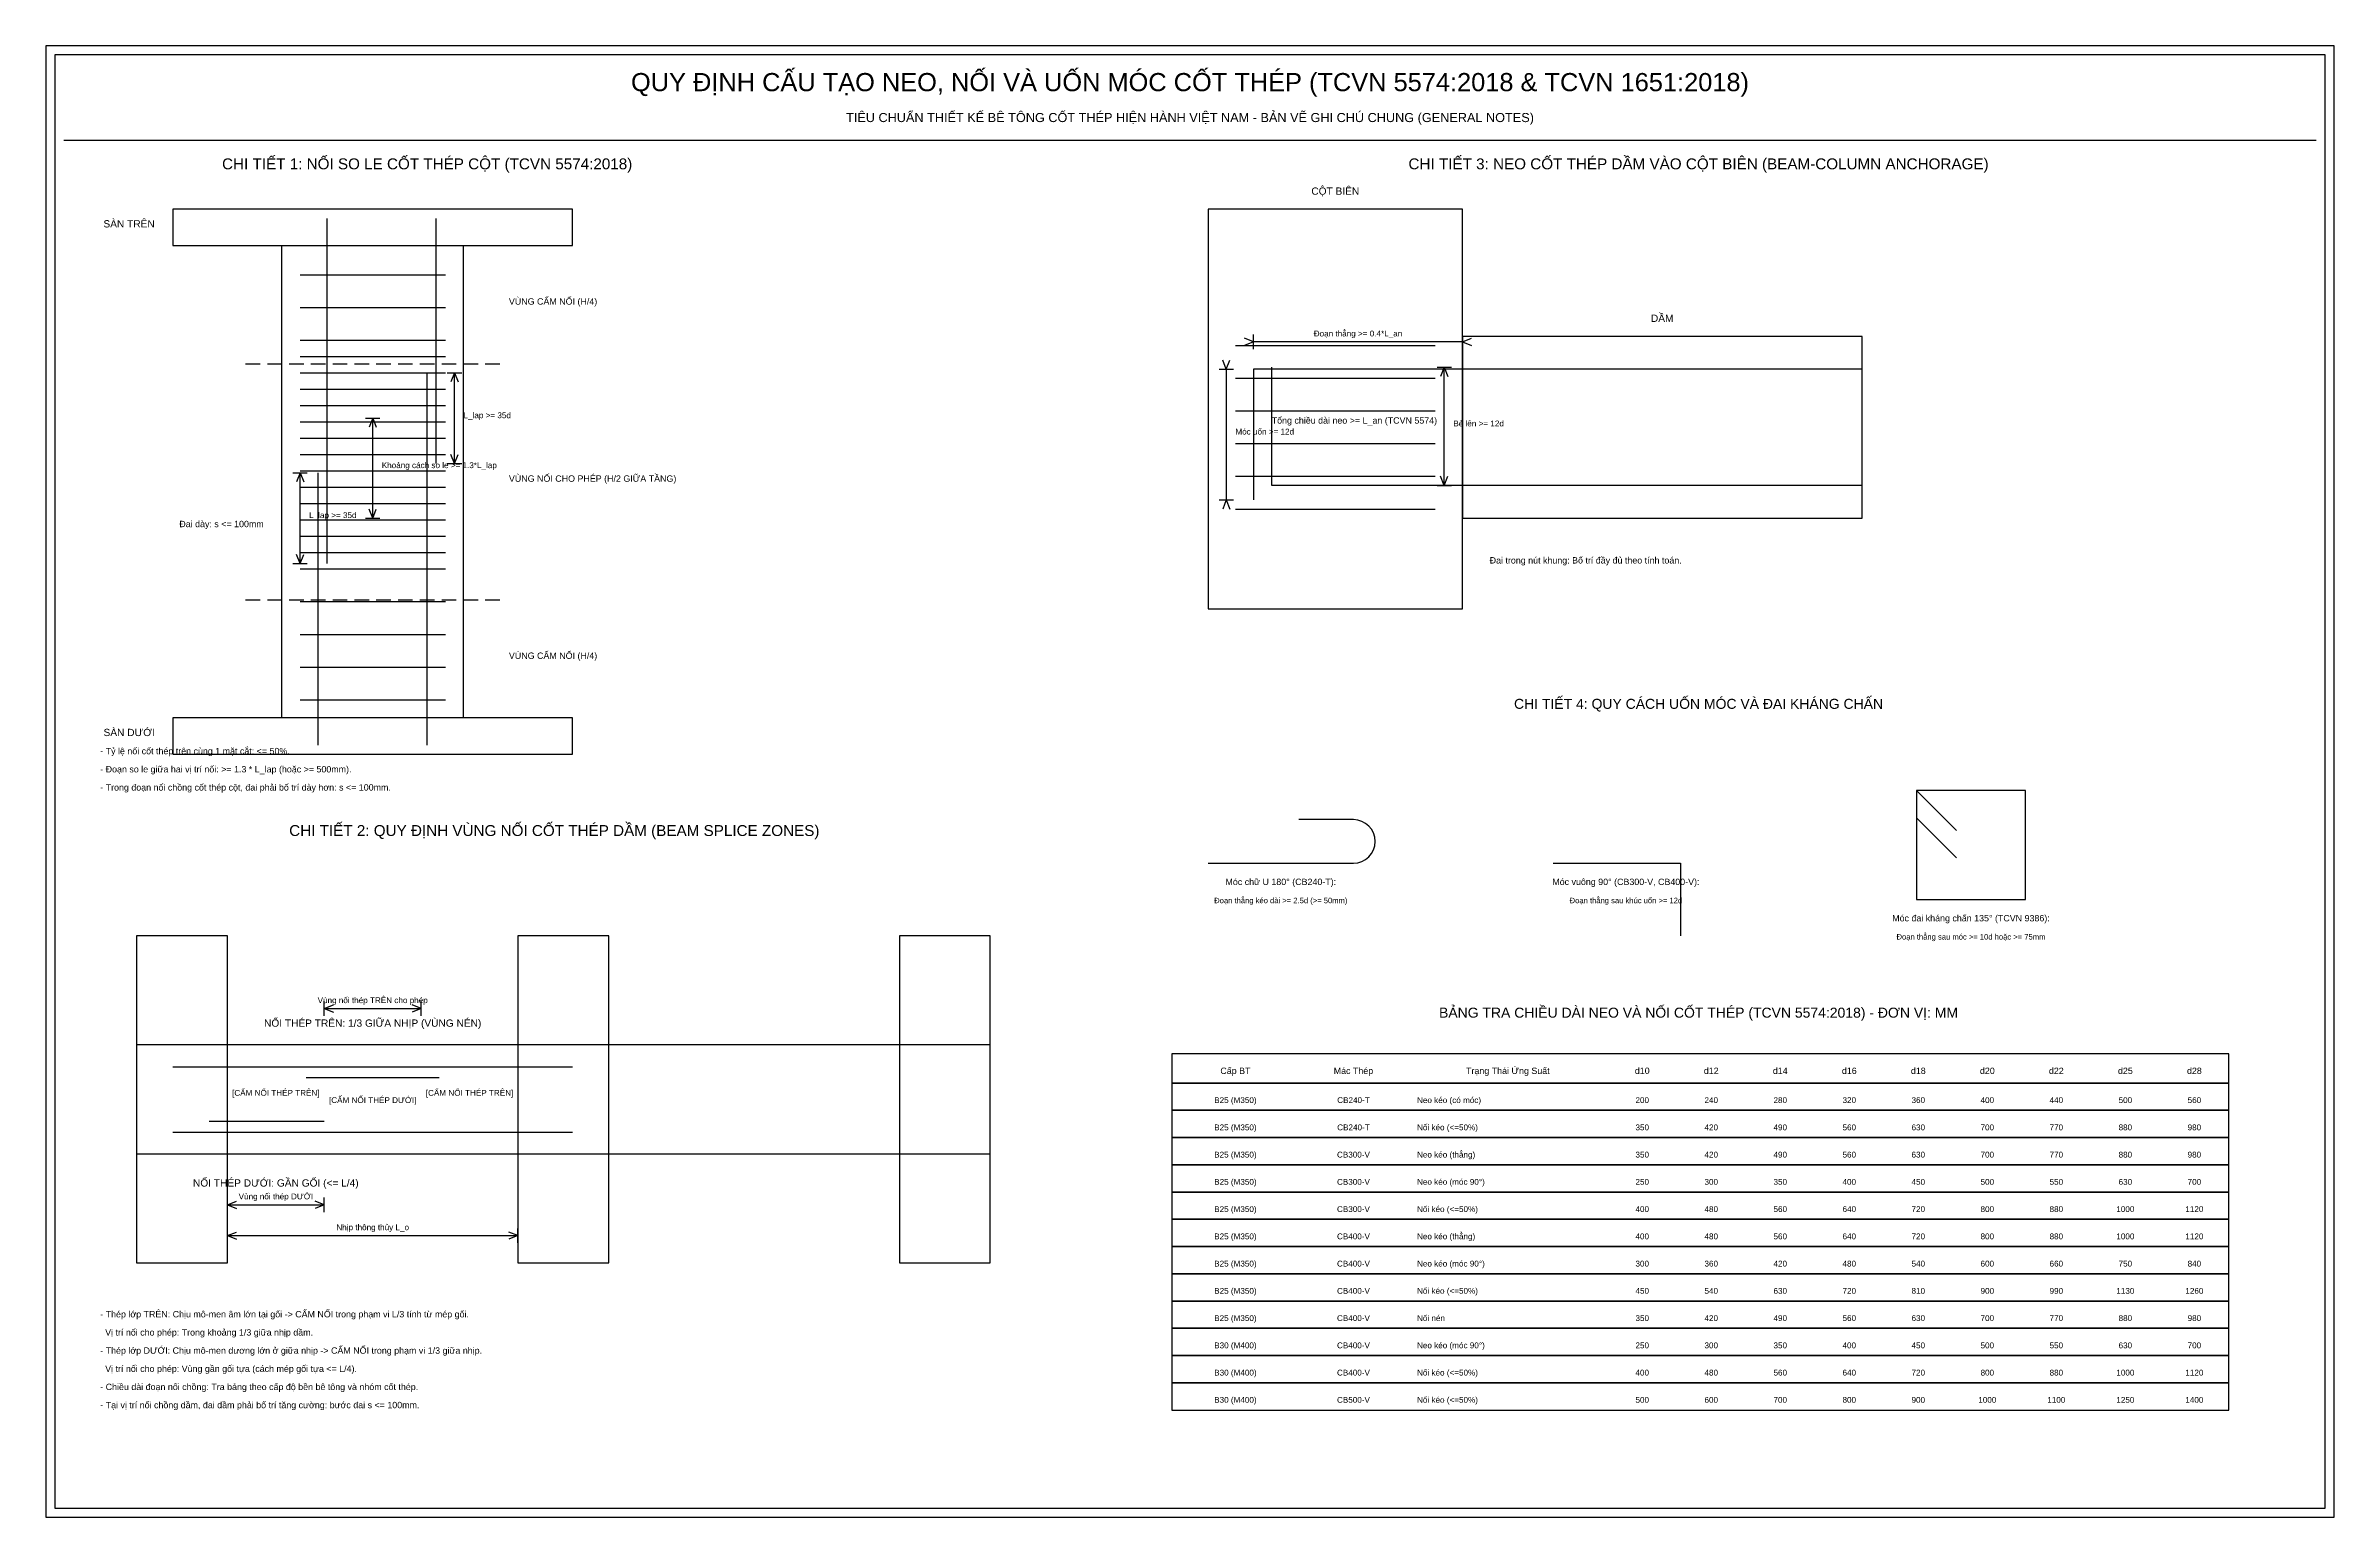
# Model space of a CAD drawing. Extents: x 20 to 1280, y 20 to 830.
import ezdxf
from ezdxf.enums import TextEntityAlignment as Align

# ---------------------------------------------------------------- set-up
doc = ezdxf.new("R2010")
doc.units = 0
doc.header["$MEASUREMENT"] = 0
for name, color, linetype in [('BE_TONG', 7, 'Continuous'), ('DIMENSION', 2, 'Continuous'), ('KHUNG_BAN_VE', 7, 'Continuous'), ('TEXT', 3, 'Continuous'), ('TEXT_TITLE', 2, 'Continuous'), ('THEP_CHU', 7, 'Continuous'), ('THEP_DAI', 7, 'Continuous'), ('VUNG_CAM_NOI', 7, 'Continuous')]:
    doc.layers.add(name, color=color, linetype=linetype)
doc.styles.get("Standard").update_dxf_attribs({"font": 'arial_0.ttf'})

msp = doc.modelspace()

# ---------------------------------------------------------------- linework, layer by layer
at = {"layer": 'BE_TONG'}
for p, q in [((310, 740), (90, 740)), ((90, 740), (90, 720)), ((310, 720), (310, 740)), ((800, 740), (660, 740)), ((660, 740), (660, 520)), ((800, 520), (800, 740)), ((90, 720), (310, 720)), ((150, 460), (150, 720)), ((250, 460), (250, 720)), ((1020, 670), (800, 670)), ((800, 670), (800, 570)), ((1020, 570), (1020, 670)), ((800, 570), (1020, 570)), ((660, 520), (800, 520)), ((310, 460), (90, 460)), ((90, 460), (90, 440)), ((310, 440), (310, 460)), ((90, 440), (310, 440)), ((120, 340), (70, 340)), ((70, 340), (70, 160)), ((120, 160), (120, 340)), ((330, 340), (280, 340)), ((280, 340), (280, 160)), ((330, 160), (330, 340)), ((540, 340), (490, 340)), ((490, 340), (490, 160)), ((540, 160), (540, 340)), ((540, 280), (70, 280)), ((70, 280), (70, 220)), ((540, 220), (540, 280)), ((70, 220), (540, 220)), ((70, 160), (120, 160)), ((280, 160), (330, 160)), ((490, 160), (540, 160))]:
    msp.add_line(p, q, dxfattribs=at)
at = {"layer": 'DIMENSION'}
for p, q in [((685, 667), (680, 669)), ((685, 663), (685, 671)), ((800, 663), (800, 671)), ((800, 667), (805, 669)), ((670, 652), (668, 657)), ((670, 652), (672, 657)), ((685, 667), (680, 665)), ((800, 667), (685, 667)), ((800, 667), (805, 665)), ((241, 650), (249, 650)), ((245, 650), (243, 645)), ((245, 600), (245, 650)), ((245, 650), (247, 645)), ((666, 652), (674, 652)), ((670, 652), (670, 580)), ((786, 653), (794, 653)), ((790, 653), (788, 648)), ((790, 588), (790, 653)), ((790, 653), (792, 648)), ((196, 625), (204, 625)), ((200, 625), (198, 620)), ((200, 570), (200, 625)), ((200, 625), (202, 620)), ((245, 600), (243, 605)), ((245, 600), (247, 605)), ((156, 595), (164, 595)), ((160, 595), (158, 590)), ((160, 545), (160, 595)), ((160, 595), (162, 590)), ((241, 600), (249, 600)), ((790, 588), (788, 593)), ((790, 588), (792, 593)), ((666, 580), (674, 580)), ((670, 580), (668, 575)), ((670, 580), (672, 575)), ((786, 588), (794, 588)), ((196, 570), (204, 570)), ((200, 570), (198, 575)), ((200, 570), (202, 575)), ((156, 545), (164, 545)), ((160, 545), (158, 550)), ((160, 545), (162, 550)), ((173.3333, 296), (173.3333, 304)), ((226.6667, 296), (226.6667, 304)), ((173.3333, 300), (178.3333, 302)), ((173.3333, 300), (226.6667, 300)), ((173.3333, 300), (178.3333, 298)), ((226.6667, 300), (221.6667, 302)), ((226.6667, 300), (221.6667, 298)), ((1222, 275), (640, 275)), ((640, 275), (640, 259)), ((1222, 259), (1222, 275)), ((640, 259), (1222, 259)), ((120, 188), (120, 196)), ((120, 192), (125, 194)), ((120, 192), (173.3333, 192)), ((120, 192), (125, 190)), ((173.3333, 192), (168.3333, 194)), ((173.3333, 192), (168.3333, 190)), ((173.3333, 188), (173.3333, 196)), ((120, 171), (120, 179)), ((120, 175), (125, 177)), ((280, 175), (275, 177)), ((280, 171), (280, 179)), ((120, 175), (280, 175)), ((120, 175), (125, 173)), ((280, 175), (275, 173))]:
    msp.add_line(p, q, dxfattribs=at)
at = {"layer": 'KHUNG_BAN_VE'}
for p, q in [((1280, 830), (20, 830)), ((20, 830), (20, 20)), ((1275, 825), (25, 825)), ((25, 825), (25, 25)), ((1275, 25), (1275, 825)), ((1280, 20), (1280, 830)), ((30, 778), (1270, 778)), ((1222, 259), (640, 259)), ((640, 259), (640, 244)), ((1222, 244), (1222, 259)), ((640, 244), (1222, 244)), ((1222, 244), (640, 244)), ((640, 244), (640, 229)), ((1222, 229), (1222, 244)), ((640, 229), (1222, 229)), ((1222, 229), (640, 229)), ((640, 229), (640, 214)), ((1222, 214), (1222, 229)), ((640, 214), (1222, 214)), ((1222, 214), (640, 214)), ((640, 214), (640, 199)), ((1222, 199), (1222, 214)), ((640, 199), (1222, 199)), ((1222, 199), (640, 199)), ((640, 199), (640, 184)), ((1222, 184), (1222, 199)), ((640, 184), (1222, 184)), ((1222, 184), (640, 184)), ((640, 184), (640, 169)), ((1222, 169), (1222, 184)), ((640, 169), (1222, 169)), ((1222, 169), (640, 169)), ((640, 169), (640, 154)), ((1222, 154), (1222, 169)), ((640, 154), (1222, 154)), ((1222, 154), (640, 154)), ((640, 154), (640, 139)), ((1222, 139), (1222, 154)), ((640, 139), (1222, 139)), ((1222, 139), (640, 139)), ((640, 139), (640, 124)), ((1222, 124), (1222, 139)), ((640, 124), (1222, 124)), ((1222, 124), (640, 124)), ((640, 124), (640, 109)), ((1222, 109), (1222, 124)), ((640, 109), (1222, 109)), ((1222, 109), (640, 109)), ((640, 109), (640, 94)), ((1222, 94), (1222, 109)), ((640, 94), (1222, 94)), ((1222, 94), (640, 94)), ((640, 94), (640, 79)), ((1222, 79), (1222, 94)), ((640, 79), (1222, 79)), ((20, 20), (1280, 20)), ((25, 25), (1275, 25))]:
    msp.add_line(p, q, dxfattribs=at)
at = {"layer": 'THEP_CHU'}
for p, q in [((175, 545), (175, 735)), ((235, 600), (235, 735)), ((230, 445), (230, 650)), ((1020, 652), (685, 652)), ((685, 652), (685, 580)), ((695, 588), (695, 653)), ((170, 445), (170, 595)), ((1020, 588), (695, 588)), ((740, 404), (710, 404)), ((660, 380), (740, 380)), ((850, 380), (920, 380)), ((920, 380), (920, 340)), ((90, 268), (310, 268)), ((163.3333, 262), (236.6667, 262)), ((90, 232), (310, 232)), ((110, 238), (173.3333, 238))]:
    msp.add_line(p, q, dxfattribs=at)
msp.add_arc((740, 392), 12, 270, 90, dxfattribs=at)
at = {"layer": 'THEP_DAI'}
for p, q in [((160, 704), (240, 704)), ((160, 686), (240, 686)), ((160, 668), (240, 668)), ((160, 659), (240, 659)), ((675, 665), (785, 665)), ((160, 650), (240, 650)), ((675, 647), (785, 647)), ((160, 641), (240, 641)), ((160, 632), (240, 632)), ((160, 623), (240, 623)), ((675, 629), (785, 629)), ((160, 614), (240, 614)), ((160, 605), (240, 605)), ((675, 611), (785, 611)), ((160, 596), (240, 596)), ((675, 593), (785, 593)), ((160, 587), (240, 587)), ((160, 578), (240, 578)), ((160, 569), (240, 569)), ((675, 575), (785, 575)), ((160, 560), (240, 560)), ((160, 551), (240, 551)), ((160, 542), (240, 542)), ((160, 524), (240, 524)), ((160, 506), (240, 506)), ((160, 488), (240, 488)), ((160, 470), (240, 470)), ((1110, 420), (1050, 420)), ((1050, 420), (1050, 360)), ((1050, 420), (1072, 398)), ((1110, 360), (1110, 420)), ((1050, 405), (1072, 383)), ((1050, 360), (1110, 360))]:
    msp.add_line(p, q, dxfattribs=at)
at = {"layer": 'VUNG_CAM_NOI'}
for p, q in [((130, 655), (138, 655)), ((142, 655), (150, 655)), ((154, 655), (162, 655)), ((166, 655), (174, 655)), ((178, 655), (186, 655)), ((190, 655), (198, 655)), ((202, 655), (210, 655)), ((214, 655), (222, 655)), ((226, 655), (234, 655)), ((238, 655), (246, 655)), ((250, 655), (258, 655)), ((262, 655), (270, 655)), ((130, 525), (138, 525)), ((142, 525), (150, 525)), ((154, 525), (162, 525)), ((166, 525), (174, 525)), ((178, 525), (186, 525)), ((190, 525), (198, 525)), ((202, 525), (210, 525)), ((214, 525), (222, 525)), ((226, 525), (234, 525)), ((238, 525), (246, 525)), ((250, 525), (258, 525)), ((262, 525), (270, 525))]:
    msp.add_line(p, q, dxfattribs=at)

# ---------------------------------------------------------------- texts
at = {"layer": 'DIMENSION'}
for s, p in [('Đoạn thẳng >= 0.4*L_an', (742.5, 670)), ('Vùng nối thép TRÊN cho phép', (200, 303)), ('Vùng nối thép DƯỚI', (146.6667, 195)), ('Nhịp thông thủy L_o', (200, 178))]:
    msp.add_text(s, height=3.2, dxfattribs=at).set_placement(p, align=Align.CENTER)
for s, p in [('L_lap >= 35d', (250, 625)), ('Móc uốn >= 12d', (675, 616)), ('Bẻ lên >= 12d', (795, 620.5)), ('Khoảng cách so le >= 1.3*L_lap', (205, 597.5)), ('L_lap >= 35d', (165, 570))]:
    msp.add_text(s, height=3.2, dxfattribs=at).set_placement(p)
at = {"layer": 'TEXT'}
for s, height, p in [('TIÊU CHUẨN THIẾT KẾ BÊ TÔNG CỐT THÉP HIỆN HÀNH VIỆT NAM - BẢN VẼ GHI CHÚ CHUNG (GENERAL NOTES)', 5, (650, 788)), ('CỘT BIÊN', 4, (730, 748)), ('DẦM', 4, (910, 678)), ('Móc chữ U 180° (CB240-T):', 3.5, (700, 368)), ('Móc vuông 90° (CB300-V, CB400-V):', 3.5, (890, 368)), ('Đoạn thẳng kéo dài >= 2.5d (>= 50mm)', 3, (700, 358)), ('Đoạn thẳng sau khúc uốn >= 12d', 3, (890, 358)), ('Móc đai kháng chấn 135° (TCVN 9386):', 3.5, (1080, 348)), ('Đoạn thẳng sau móc >= 10d hoặc >= 75mm', 3, (1080, 338)), ('B25 (M350)', 3.2, (675, 248)), ('CB240-T', 3.2, (740, 248)), ('200', 3.2, (899, 248)), ('240', 3.2, (937, 248)), ('280', 3.2, (975, 248)), ('320', 3.2, (1013, 248)), ('360', 3.2, (1051, 248)), ('400', 3.2, (1089, 248)), ('440', 3.2, (1127, 248)), ('500', 3.2, (1165, 248)), ('560', 3.2, (1203, 248)), ('B25 (M350)', 3.2, (675, 233)), ('CB240-T', 3.2, (740, 233)), ('350', 3.2, (899, 233)), ('420', 3.2, (937, 233)), ('490', 3.2, (975, 233)), ('560', 3.2, (1013, 233)), ('630', 3.2, (1051, 233)), ('700', 3.2, (1089, 233)), ('770', 3.2, (1127, 233)), ('880', 3.2, (1165, 233)), ('980', 3.2, (1203, 233)), ('B25 (M350)', 3.2, (675, 218)), ('CB300-V', 3.2, (740, 218)), ('350', 3.2, (899, 218)), ('420', 3.2, (937, 218)), ('490', 3.2, (975, 218)), ('560', 3.2, (1013, 218)), ('630', 3.2, (1051, 218)), ('700', 3.2, (1089, 218)), ('770', 3.2, (1127, 218)), ('880', 3.2, (1165, 218)), ('980', 3.2, (1203, 218)), ('B25 (M350)', 3.2, (675, 203)), ('CB300-V', 3.2, (740, 203)), ('250', 3.2, (899, 203)), ('300', 3.2, (937, 203)), ('350', 3.2, (975, 203)), ('400', 3.2, (1013, 203)), ('450', 3.2, (1051, 203)), ('500', 3.2, (1089, 203)), ('550', 3.2, (1127, 203)), ('630', 3.2, (1165, 203)), ('700', 3.2, (1203, 203)), ('B25 (M350)', 3.2, (675, 188)), ('CB300-V', 3.2, (740, 188)), ('400', 3.2, (899, 188)), ('480', 3.2, (937, 188)), ('560', 3.2, (975, 188)), ('640', 3.2, (1013, 188)), ('720', 3.2, (1051, 188)), ('800', 3.2, (1089, 188)), ('880', 3.2, (1127, 188)), ('1000', 3.2, (1165, 188)), ('1120', 3.2, (1203, 188)), ('B25 (M350)', 3.2, (675, 173)), ('CB400-V', 3.2, (740, 173)), ('400', 3.2, (899, 173)), ('480', 3.2, (937, 173)), ('560', 3.2, (975, 173)), ('640', 3.2, (1013, 173)), ('720', 3.2, (1051, 173)), ('800', 3.2, (1089, 173)), ('880', 3.2, (1127, 173)), ('1000', 3.2, (1165, 173)), ('1120', 3.2, (1203, 173)), ('B25 (M350)', 3.2, (675, 158)), ('CB400-V', 3.2, (740, 158)), ('300', 3.2, (899, 158)), ('360', 3.2, (937, 158)), ('420', 3.2, (975, 158)), ('480', 3.2, (1013, 158)), ('540', 3.2, (1051, 158)), ('600', 3.2, (1089, 158)), ('660', 3.2, (1127, 158)), ('750', 3.2, (1165, 158)), ('840', 3.2, (1203, 158)), ('B25 (M350)', 3.2, (675, 143)), ('CB400-V', 3.2, (740, 143)), ('450', 3.2, (899, 143)), ('540', 3.2, (937, 143)), ('630', 3.2, (975, 143)), ('720', 3.2, (1013, 143)), ('810', 3.2, (1051, 143)), ('900', 3.2, (1089, 143)), ('990', 3.2, (1127, 143)), ('1130', 3.2, (1165, 143)), ('1260', 3.2, (1203, 143)), ('B25 (M350)', 3.2, (675, 128)), ('CB400-V', 3.2, (740, 128)), ('350', 3.2, (899, 128)), ('420', 3.2, (937, 128)), ('490', 3.2, (975, 128)), ('560', 3.2, (1013, 128)), ('630', 3.2, (1051, 128)), ('700', 3.2, (1089, 128)), ('770', 3.2, (1127, 128)), ('880', 3.2, (1165, 128)), ('980', 3.2, (1203, 128)), ('B30 (M400)', 3.2, (675, 113)), ('CB400-V', 3.2, (740, 113)), ('250', 3.2, (899, 113)), ('300', 3.2, (937, 113)), ('350', 3.2, (975, 113)), ('400', 3.2, (1013, 113)), ('450', 3.2, (1051, 113)), ('500', 3.2, (1089, 113)), ('550', 3.2, (1127, 113)), ('630', 3.2, (1165, 113)), ('700', 3.2, (1203, 113)), ('B30 (M400)', 3.2, (675, 98)), ('CB400-V', 3.2, (740, 98)), ('400', 3.2, (899, 98)), ('480', 3.2, (937, 98)), ('560', 3.2, (975, 98)), ('640', 3.2, (1013, 98)), ('720', 3.2, (1051, 98)), ('800', 3.2, (1089, 98)), ('880', 3.2, (1127, 98)), ('1000', 3.2, (1165, 98)), ('1120', 3.2, (1203, 98)), ('B30 (M400)', 3.2, (675, 83)), ('CB500-V', 3.2, (740, 83)), ('500', 3.2, (899, 83)), ('600', 3.2, (937, 83)), ('700', 3.2, (975, 83)), ('800', 3.2, (1013, 83)), ('900', 3.2, (1051, 83)), ('1000', 3.2, (1089, 83)), ('1100', 3.2, (1127, 83)), ('1250', 3.2, (1165, 83)), ('1400', 3.2, (1203, 83))]:
    msp.add_text(s, height=height, dxfattribs=at).set_placement(p, align=Align.CENTER)
for s, p in [('SÀN TRÊN', (80, 730)), ('SÀN DƯỚI', (80, 450))]:
    msp.add_text(s, height=4, dxfattribs=at).set_placement(p, align=Align.RIGHT)
for s, height, p in [('- Tỷ lệ nối cốt thép trên cùng 1 mặt cắt: <= 50%.', 3.5, (50, 440)), ('- Đoạn so le giữa hai vị trí nối: >= 1.3 * L_lap (hoặc >= 500mm).', 3.5, (50, 430)), ('- Trong đoạn nối chồng cốt thép cột, đai phải bố trí dày hơn: s <= 100mm.', 3.5, (50, 420)), ('Neo kéo (có móc)', 3.2, (775, 248)), ('Nối kéo (<=50%)', 3.2, (775, 233)), ('Neo kéo (thẳng)', 3.2, (775, 218)), ('Neo kéo (móc 90°)', 3.2, (775, 203)), ('Nối kéo (<=50%)', 3.2, (775, 188)), ('Neo kéo (thẳng)', 3.2, (775, 173)), ('Neo kéo (móc 90°)', 3.2, (775, 158)), ('Nối kéo (<=50%)', 3.2, (775, 143)), ('- Thép lớp TRÊN: Chịu mô-men âm lớn tại gối -> CẤM NỐI trong phạm vi L/3 tính từ mép gối.', 3.5, (50, 130)), ('Nối nén', 3.2, (775, 128)), ('- Thép lớp DƯỚI: Chịu mô-men dương lớn ở giữa nhịp -> CẤM NỐI trong phạm vi 1/3 giữa nhịp.', 3.5, (50, 110)), ('  Vị trí nối cho phép: Trong khoảng 1/3 giữa nhịp dầm.', 3.5, (50, 120)), ('Neo kéo (móc 90°)', 3.2, (775, 113)), ('  Vị trí nối cho phép: Vùng gần gối tựa (cách mép gối tựa <= L/4).', 3.5, (50, 100)), ('Nối kéo (<=50%)', 3.2, (775, 98)), ('- Chiều dài đoạn nối chồng: Tra bảng theo cấp độ bền bê tông và nhóm cốt thép.', 3.5, (50, 90)), ('- Tại vị trí nối chồng dầm, đai dầm phải bố trí tăng cường: bước đai s <= 100mm.', 3.5, (50, 80)), ('Nối kéo (<=50%)', 3.2, (775, 83))]:
    msp.add_text(s, height=height, dxfattribs=at).set_placement(p)
at = {"layer": 'TEXT_TITLE'}
for s, height, p in [('QUY ĐỊNH CẤU TẠO NEO, NỐI VÀ UỐN MÓC CỐT THÉP (TCVN 5574:2018 & TCVN 1651:2018)', 10, (650, 805)), ('CHI TIẾT 1: NỐI SO LE CỐT THÉP CỘT (TCVN 5574:2018)', 6, (230, 762)), ('CHI TIẾT 3: NEO CỐT THÉP DẦM VÀO CỘT BIÊN (BEAM-COLUMN ANCHORAGE)', 6, (930, 762)), ('CHI TIẾT 4: QUY CÁCH UỐN MÓC VÀ ĐAI KHÁNG CHẤN', 5.5, (930, 465)), ('CHI TIẾT 2: QUY ĐỊNH VÙNG NỐI CỐT THÉP DẦM (BEAM SPLICE ZONES)', 6, (300, 395)), ('NỐI THÉP TRÊN: 1/3 GIỮA NHỊP (VÙNG NÉN)', 4, (200, 290)), ('BẢNG TRA CHIỀU DÀI NEO VÀ NỐI CỐT THÉP (TCVN 5574:2018) - ĐƠN VỊ: MM', 5.5, (930, 295)), ('Cấp BT', 3.5, (675, 264)), ('Mác Thép', 3.5, (740, 264)), ('Trạng Thái Ứng Suất', 3.5, (825, 264)), ('d10', 3.5, (899, 264)), ('d12', 3.5, (937, 264)), ('d14', 3.5, (975, 264)), ('d16', 3.5, (1013, 264)), ('d18', 3.5, (1051, 264)), ('d20', 3.5, (1089, 264)), ('d22', 3.5, (1127, 264)), ('d25', 3.5, (1165, 264)), ('d28', 3.5, (1203, 264)), ('NỐI THÉP DƯỚI: GẦN GỐI (<= L/4)', 4, (146.6667, 202))]:
    msp.add_text(s, height=height, dxfattribs=at).set_placement(p, align=Align.CENTER)
msp.add_text('VÙNG NỐI CHO PHÉP (H/2 GIỮA TẦNG)', height=3.5, dxfattribs=at).set_placement((275, 590))
at = {"layer": 'THEP_CHU'}
msp.add_text('Tổng chiều dài neo >= L_an (TCVN 5574)', height=3.5, dxfattribs=at).set_placement((695, 622))
at = {"layer": 'THEP_DAI'}
msp.add_text('Đai dày: s <= 100mm', height=3.5, dxfattribs=at).set_placement((140, 565), align=Align.RIGHT)
msp.add_text('Đai trong nút khung: Bố trí đầy đủ theo tính toán.', height=3.5, dxfattribs=at).set_placement((815, 545))
at = {"layer": 'VUNG_CAM_NOI'}
for p in [(275, 687.5), (275, 492.5)]:
    msp.add_text('VÙNG CẤM NỐI (H/4)', height=3.5, dxfattribs=at).set_placement(p)
for s, p in [('[CẤM NỐI THÉP TRÊN]', (146.6667, 252)), ('[CẤM NỐI THÉP DƯỚI]', (200, 248)), ('[CẤM NỐI THÉP TRÊN]', (253.3333, 252))]:
    msp.add_text(s, height=3.2, dxfattribs=at).set_placement(p, align=Align.CENTER)

doc.saveas('drawing.dxf')
